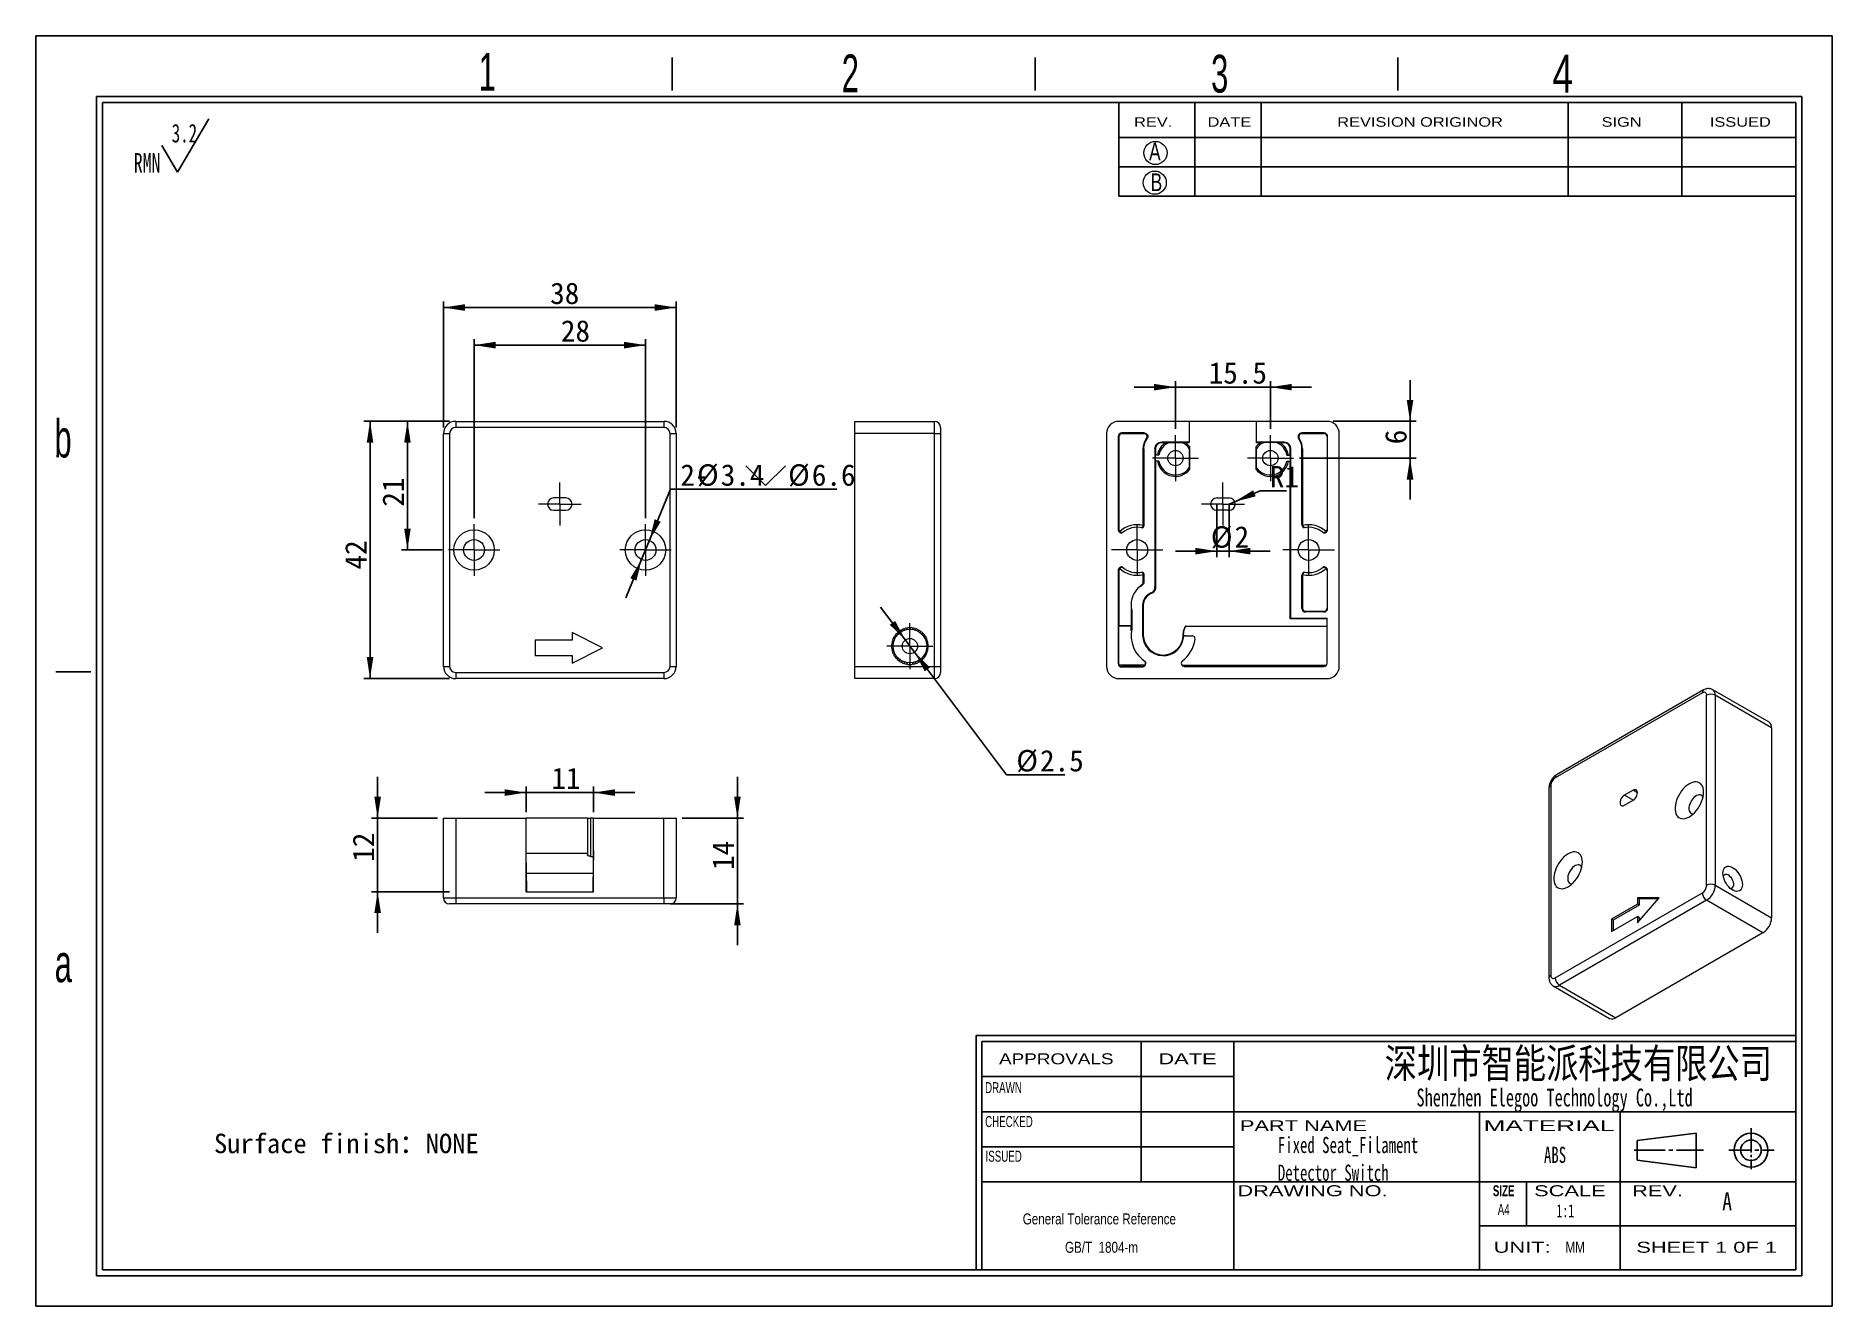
# Model space of a CAD drawing. Header units: millimetres. Extents: x 2 to 295, y 1 to 209.
import ezdxf

# ---------------------------------------------------------------- set-up
doc = ezdxf.new("R2010")
doc.units = ezdxf.units.MM
doc.linetypes.add('CENTER', pattern=[10.16, 6.35, -1.27, 1.27, -1.27])
doc.layers.add('DIM', color=5, linetype='Continuous')
doc.layers.add('SLD-0', color=179, linetype='Continuous')
doc.layers.add('中心线', color=1, linetype='CENTER', lineweight=15)
doc.styles.add('SLDTEXTSTYLE0', font='SIMSUN.TTC', dxfattribs={"width": 0.67})
doc.styles.add('SLDTEXTSTYLE1', font='SIMSUN.TTC', dxfattribs={"width": 0.67})
doc.styles.add('SLDTEXTSTYLE10', font='ARIAL.TTF', dxfattribs={"width": 1.2324})
doc.styles.add('SLDTEXTSTYLE11', font='ARIAL.TTF', dxfattribs={"width": 1.7064})
doc.styles.add('SLDTEXTSTYLE12', font='SIMSUN.TTC', dxfattribs={"width": 0.8, "bigfont": 'bigfont'})
doc.styles.add('SLDTEXTSTYLE13', font='SIMSUN.TTC', dxfattribs={"width": 0.8})
doc.styles.add('SLDTEXTSTYLE14', font='SIMSUN.TTC')
doc.styles.add('SLDTEXTSTYLE2', font='SIMKAI.TTF', dxfattribs={"width": 0.67})
doc.styles.add('SLDTEXTSTYLE3', font='SIMSUN.TTC', dxfattribs={"bigfont": 'bigfont'})
doc.styles.add('SLDTEXTSTYLE4', font='ARIAL.TTF', dxfattribs={"width": 0.63516})
doc.styles.add('SLDTEXTSTYLE5', font='GOTHIC.TTF', dxfattribs={"width": 0.7304})
doc.styles.add('SLDTEXTSTYLE6', font='GOTHIC.TTF', dxfattribs={"width": 0.61171})
doc.styles.add('SLDTEXTSTYLE7', font='ARIALBD.TTF', dxfattribs={"width": 0.63516})
doc.styles.add('SLDTEXTSTYLE8', font='ARIAL.TTF', dxfattribs={"width": 1.422})
doc.styles.add('SLDTEXTSTYLE9', font='ARIAL.TTF', dxfattribs={"width": 0.7584})
doc.dimstyles.new('SLDDIMSTYLE0', dxfattribs={"dimtxt": 3.5, "dimasz": 3.5, "dimexe": 0, "dimexo": 0.0625, "dimgap": 0.875, "dimtad": 2, "dimrnd": 1e-09, "dimzin": 12, "dimdsep": 46, "dimtxsty": 'SLDTEXTSTYLE0', "dimsah": 1, "dimcen": 0.09, "dimadec": 0, "dimazin": 3, "dimtfac": 1, "dimtofl": 0, "dimtmove": 0, "dimatfit": 3, "dimfxl": 0, "dimfrac": 2, "dimtolj": 1, "dimtzin": 12, "dimarcsym": 0})
doc.dimstyles.new('SLDDIMSTYLE1', dxfattribs={"dimtxt": 3.5, "dimasz": 3.5, "dimexe": 0, "dimexo": 0.0625, "dimgap": 0.875, "dimtad": 0, "dimtih": 1, "dimtoh": 1, "dimrnd": 1e-09, "dimzin": 12, "dimdsep": 46, "dimtxsty": 'SLDTEXTSTYLE0', "dimsah": 1, "dimcen": 0, "dimadec": 0, "dimazin": 3, "dimtfac": 1, "dimtmove": 0, "dimatfit": 3, "dimfxl": 0, "dimfrac": 2, "dimtolj": 1, "dimtzin": 12, "dimarcsym": 0})
doc.dimstyles.new('SLDDIMSTYLE2', dxfattribs={"dimtxt": 3.5, "dimasz": 3.5, "dimexe": 0, "dimexo": 0.0625, "dimgap": 0.875, "dimtad": 2, "dimrnd": 1e-09, "dimzin": 12, "dimdsep": 46, "dimtxsty": 'SLDTEXTSTYLE0', "dimsah": 1, "dimcen": 0.09, "dimadec": 0, "dimazin": 3, "dimtfac": 1, "dimtmove": 0, "dimatfit": 0, "dimfxl": 0, "dimfrac": 2, "dimtolj": 1, "dimtzin": 12, "dimarcsym": 0})
doc.dimstyles.new('SLDDIMSTYLE3', dxfattribs={"dimtxt": 3.5, "dimasz": 3.5, "dimexe": 0, "dimexo": 0.0625, "dimgap": 0.875, "dimtad": 0, "dimtih": 1, "dimtoh": 1, "dimrnd": 1e-09, "dimzin": 12, "dimdsep": 46, "dimtxsty": 'SLDTEXTSTYLE0', "dimsah": 1, "dimcen": 0, "dimadec": 0, "dimazin": 3, "dimtfac": 1, "dimtofl": 0, "dimtmove": 0, "dimatfit": 3, "dimfxl": 0, "dimfrac": 2, "dimtolj": 1, "dimtzin": 12, "dimarcsym": 0})

msp = doc.modelspace()

# ---------------------------------------------------------------- texts
at = {"color": 7, "linetype": 'Continuous', "lineweight": 0, "attachment_point": 1}
for s, insert, char_height, style in [('Surface finish\\M+18146NONE', (30.902, 29.434), 3.175, 'SLDTEXTSTYLE3'), ('ABS', (248.062, 27.308), 2.6458, 'SLDTEXTSTYLE1'), ('1:1', (250.104, 17.921), 2.1167, 'SLDTEXTSTYLE2')]:
    msp.add_mtext(s, dxfattribs=dict(at, insert=insert, char_height=char_height, style=style))
at = {"layer": 'SLD-0'}
for s, insert, char_height, attachment_point, style in [('1', (74.111, 205.899), 6.172, 1, 'SLDTEXTSTYLE6'), ('2', (133.388, 205.655), 6.172, 1, 'SLDTEXTSTYLE6'), ('3', (193.707, 205.593), 6.172, 1, 'SLDTEXTSTYLE6'), ('4', (249.441, 205.587), 6.172, 1, 'SLDTEXTSTYLE5'), ('A', (183.578, 191.252), 2.903, 1, 'SLDTEXTSTYLE5'), ('B', (183.832, 186.237), 2.903, 1, 'SLDTEXTSTYLE5'), ('b', (4.835, 146.019), 6.172, 1, 'SLDTEXTSTYLE6'), ('a', (4.88, 60.351), 6.172, 1, 'SLDTEXTSTYLE6'), ('\\M+1905B圳\\M+18E73\\M+19271\\M+1945C\\M+19468\\M+189C8\\M+18B5A\\M+1974C\\M+18CC0\\M+18CF6\\M+18E69', (253.676, 43.337), 4.82808, 2, 'SLDTEXTSTYLE12'), ('A', (277.178, 19.854), 2.91, 1, 'SLDTEXTSTYLE13')]:
    msp.add_mtext(s, dxfattribs=dict(at, insert=insert, char_height=char_height, attachment_point=attachment_point, style=style))
at = {"layer": 'SLD-0', "color": 179}
for s, insert, char_height, attachment_point, style in [('REV.', (181.129, 195.4), 1.5536, 1, 'SLDTEXTSTYLE10'), ('DATE', (193.126, 195.4), 1.5536, 1, 'SLDTEXTSTYLE10'), ('REVISION ORIGINOR', (214.308, 195.4), 1.55363, 1, 'SLDTEXTSTYLE10'), ('SIGN', (257.466, 195.4), 1.5536, 1, 'SLDTEXTSTYLE10'), ('ISSUED', (275.148, 195.4), 1.5536, 1, 'SLDTEXTSTYLE10'), ('APPROVALS', (168.427, 42.563), 1.7927, 2, 'SLDTEXTSTYLE10'), ('DATE', (189.85, 42.563), 1.7927, 2, 'SLDTEXTSTYLE8'), ('DRAWN', (159.804, 37.853), 1.7927, 2, 'SLDTEXTSTYLE4'), ('Shenzhen Elegoo Technology Co.,Ltd', (249.798, 36.8), 2.91042, 2, 'SLDTEXTSTYLE2'), ('CHECKED', (160.696, 32.315), 1.7927, 2, 'SLDTEXTSTYLE4'), ('PART NAME', (208.794, 31.645), 1.7927, 2, 'SLDTEXTSTYLE8'), ('MATERIAL', (248.88, 31.645), 1.7927, 2, 'SLDTEXTSTYLE11'), ('ISSUED', (159.837, 26.654), 1.7927, 2, 'SLDTEXTSTYLE4'), ('DRAWING NO.', (210.268, 21.022), 1.79265, 2, 'SLDTEXTSTYLE8'), ('SIZE', (241.479, 21.022), 1.7927, 2, 'SLDTEXTSTYLE7'), ('SCALE', (252.289, 21.022), 1.7927, 2, 'SLDTEXTSTYLE8'), ('REV.', (266.61, 21.022), 1.7927, 2, 'SLDTEXTSTYLE8'), ('A4', (241.49, 17.953), 1.7927, 2, 'SLDTEXTSTYLE4'), ('UNIT:', (244.499, 11.791), 1.7927, 2, 'SLDTEXTSTYLE8'), ('MM', (253.161, 11.791), 1.7927, 2, 'SLDTEXTSTYLE9'), ('SHEET 1 0F 1', (274.62, 11.791), 1.79265, 2, 'SLDTEXTSTYLE8')]:
    msp.add_mtext(s, dxfattribs=dict(at, insert=insert, char_height=char_height, attachment_point=attachment_point, style=style))

# ---------------------------------------------------------------- blocks, each defined once
blk = doc.blocks.new('SW_NOTE_0')
at = {"layer": 'SLD-0', "color": 0}
for q in [(12.27, 9.26), (4.6, 4.92)]:
    blk.add_line((7.16, 0.59), q, dxfattribs=at)
at = {"layer": 'SLD-0', "color": 0, "attachment_point": 1, "style": 'SLDTEXTSTYLE0'}
for s, insert, char_height in [('3.2', (6.19, 8.45), 3.032), ('RMN', (0, 3.69), 3.175)]:
    blk.add_mtext(s, dxfattribs=dict(at, insert=insert, char_height=char_height))
blk = doc.blocks.new('SW_NOTE_1')
at = {"color": 0, "linetype": 'Continuous', "lineweight": 0, "char_height": 2.6458, "attachment_point": 1, "style": 'SLDTEXTSTYLE1'}
for s, insert in [('Fixed Seat_Filament ', (0, 3.08)), ('Detector Switch', (0, -1.45))]:
    blk.add_mtext(s, dxfattribs=dict(at, insert=insert))
blk = doc.blocks.new('SW_NOTE_2')
at = {"layer": 'SLD-0', "color": 0, "char_height": 1.7927, "attachment_point": 2, "style": 'SLDTEXTSTYLE9'}
for s, insert in [('General Tolerance Reference ', (13.02, 2.31)), (' GB/T  1804-m', (13.11, -2.32))]:
    blk.add_mtext(s, dxfattribs=dict(at, insert=insert))
blk = doc.blocks.new('_D')
at = {"layer": 'DIM'}
for p, q in [((73.36, 129.95), (73.36, 159.19)), ((101.36, 129.95), (101.36, 159.19)), ((73.36, 158.19), (101.36, 158.19))]:
    blk.add_line(p, q, dxfattribs=at)
for points in [[(73.36, 158.19), (76.86, 157.65), (76.86, 158.73)], [(101.36, 158.19), (97.86, 158.73), (97.86, 157.65)]]:
    blk.add_solid(points, dxfattribs=at)
at = {"layer": 'DIM', "insert": (87.53, 162.26), "char_height": 3.5, "attachment_point": 1, "style": 'SLDTEXTSTYLE14'}
blk.add_mtext('28', dxfattribs=at)
blk = doc.blocks.new('_D_1')
at = {"layer": 'DIM'}
for p, q in [((68.36, 144.75), (68.36, 165.33)), ((68.36, 164.33), (106.36, 164.33)), ((106.36, 144.75), (106.36, 165.33))]:
    blk.add_line(p, q, dxfattribs=at)
for points in [[(68.36, 164.33), (71.86, 163.79), (71.86, 164.87)], [(106.36, 164.33), (102.86, 164.87), (102.86, 163.79)]]:
    blk.add_solid(points, dxfattribs=at)
at = {"layer": 'DIM', "insert": (85.78, 168.4), "char_height": 3.5, "attachment_point": 1, "style": 'SLDTEXTSTYLE14'}
blk.add_mtext('38', dxfattribs=at)
blk = doc.blocks.new('_D_2')
at = {"layer": 'DIM'}
for p, q in [((69.36, 145.75), (55.37, 145.75)), ((56.37, 103.75), (56.37, 145.75)), ((69.36, 103.75), (55.37, 103.75))]:
    blk.add_line(p, q, dxfattribs=at)
for points in [[(56.37, 145.75), (55.83, 142.25), (56.91, 142.25)], [(56.37, 103.75), (56.91, 107.25), (55.83, 107.25)]]:
    blk.add_solid(points, dxfattribs=at)
at = {"layer": 'DIM', "insert": (52.3, 121.55), "char_height": 3.5, "attachment_point": 1, "rotation": 90, "style": 'SLDTEXTSTYLE14'}
blk.add_mtext('42', dxfattribs=at)
blk = doc.blocks.new('_D_3')
at = {"layer": 'DIM'}
for p, q in [((69.36, 145.75), (61.48, 145.75)), ((62.48, 145.75), (62.48, 124.75)), ((68.16, 124.75), (61.48, 124.75))]:
    blk.add_line(p, q, dxfattribs=at)
for points in [[(62.48, 145.75), (61.94, 142.25), (63.01, 142.25)], [(62.48, 124.75), (63.01, 128.25), (61.94, 128.25)]]:
    blk.add_solid(points, dxfattribs=at)
at = {"layer": 'DIM', "insert": (58.4, 131.81), "char_height": 3.5, "attachment_point": 1, "rotation": 90, "style": 'SLDTEXTSTYLE14'}
blk.add_mtext('21', dxfattribs=at)
blk = doc.blocks.new('SW_SYMBOL_HOLE_SINK')
at = {"layer": 'DIM', "color": 0}
for p, q in [((0, 875), (800, 75)), ((800, 75), (1600, 875))]:
    blk.add_line(p, q, dxfattribs=at)
blk = doc.blocks.new('_D_4')
at = {"layer": 'DIM'}
for p, q in [((102, 126.32), (105.45, 134.66)), ((105.45, 134.66), (132.59, 134.66)), ((100.71, 123.17), (102, 126.32)), ((100.71, 123.17), (98.14, 116.95))]:
    blk.add_line(p, q, dxfattribs=at)
for points in [[(102, 126.32), (103.84, 129.35), (102.84, 129.76)], [(100.71, 123.17), (98.87, 120.14), (99.87, 119.73)]]:
    blk.add_solid(points, dxfattribs=at)
at = {"layer": 'DIM', "xscale": 0.004072727272727273, "yscale": 0.004072727272727273, "zscale": 0.004072727272727273}
blk.add_blockref('SW_SYMBOL_HOLE_SINK', (117.71, 134.94), dxfattribs=at)
at = {"layer": 'DIM', "char_height": 3.5, "attachment_point": 1, "style": 'SLDTEXTSTYLE14'}
for s, insert in [('2-', (107.04, 138.73)), ('%%c', (109.76, 138.73)), ('3.4', (113.63, 138.73)), ('%%c', (124.64, 138.73)), ('6.6', (128.51, 138.73))]:
    blk.add_mtext(s, dxfattribs=dict(at, insert=insert))
blk = doc.blocks.new('SW_CENTERMARKSYMBOL_0')
at = {"layer": '中心线', "color": 0}
for p, q in [((0, 2.5), (0, 4.2)), ((-2.5, 0), (-4.2, 0)), ((0, 0), (-2.5, 0)), ((0, 0), (0, 2.5)), ((0, 0), (0, -2.5)), ((0, 0), (2.5, 0)), ((2.5, 0), (4.2, 0)), ((0, -2.5), (0, -4.2))]:
    blk.add_line(p, q, dxfattribs=at)
blk = doc.blocks.new('SW_CENTERMARKSYMBOL_1')
at = {"layer": '中心线', "color": 0}
for p, q in [((0, 2.5), (0, 4.2)), ((-2.5, 0), (-4.2, 0)), ((0, 0), (-2.5, 0)), ((0, 0), (0, 2.5)), ((0, 0), (0, -2.5)), ((0, 0), (2.5, 0)), ((2.5, 0), (4.2, 0)), ((0, -2.5), (0, -4.2))]:
    blk.add_line(p, q, dxfattribs=at)
blk = doc.blocks.new('SW_CENTERMARKSYMBOL_2')
at = {"layer": '中心线', "color": 0}
for p, q in [((0, 2.5), (0, 3.5)), ((-2.5, 0), (-3.5, 0)), ((0, 0), (-2.5, 0)), ((0, 0), (0, 2.5)), ((0, 0), (0, -2.5)), ((0, 0), (2.5, 0)), ((2.5, 0), (3.5, 0)), ((0, -2.5), (0, -3.5))]:
    blk.add_line(p, q, dxfattribs=at)
blk = doc.blocks.new('_D_5')
at = {"layer": 'DIM'}
for p, q in [((143.78, 110.04), (139.74, 115.43)), ((143.78, 110.04), (145.28, 108.05)), ((145.28, 108.05), (160.31, 88.02)), ((160.31, 88.02), (169.85, 88.02))]:
    blk.add_line(p, q, dxfattribs=at)
for points in [[(143.78, 110.04), (142.11, 113.17), (141.24, 112.52)], [(145.28, 108.05), (146.95, 104.92), (147.81, 105.57)]]:
    blk.add_solid(points, dxfattribs=at)
at = {"layer": 'DIM', "char_height": 3.5, "attachment_point": 1, "style": 'SLDTEXTSTYLE14'}
for s, insert in [('%%c', (161.9, 92.09)), ('2.5', (165.77, 92.09))]:
    blk.add_mtext(s, dxfattribs=dict(at, insert=insert))
blk = doc.blocks.new('SW_CENTERMARKSYMBOL_3')
at = {"layer": '中心线', "color": 0}
for p, q in [((0, 2.5), (0, 3.75)), ((-2.5, 0), (-3.75, 0)), ((0, 0), (-2.5, 0)), ((0, 0), (0, 2.5)), ((0, 0), (0, -2.5)), ((0, 0), (2.5, 0)), ((2.5, 0), (3.75, 0)), ((0, -2.5), (0, -3.75))]:
    blk.add_line(p, q, dxfattribs=at)
blk = doc.blocks.new('_D_6')
at = {"layer": 'DIM'}
for p, q in [((187.89, 151.33), (181.16, 151.33)), ((187.89, 144.5), (187.89, 152.33)), ((187.89, 151.33), (203.39, 151.33)), ((203.39, 144.5), (203.39, 152.33)), ((203.39, 151.33), (210.12, 151.33))]:
    blk.add_line(p, q, dxfattribs=at)
for points in [[(187.89, 151.33), (184.39, 151.86), (184.39, 150.79)], [(203.39, 151.33), (206.89, 150.79), (206.89, 151.86)]]:
    blk.add_solid(points, dxfattribs=at)
at = {"layer": 'DIM', "insert": (193.31, 155.4), "char_height": 3.5, "attachment_point": 1, "style": 'SLDTEXTSTYLE14'}
blk.add_mtext('15.5', dxfattribs=at)
blk = doc.blocks.new('_D_7')
at = {"layer": 'DIM'}
for p, q in [((194.64, 132.25), (194.64, 123.55)), ((196.64, 132.25), (196.64, 123.55)), ((194.64, 124.55), (187.91, 124.55)), ((194.64, 124.55), (196.64, 124.55)), ((196.64, 124.55), (203.37, 124.55))]:
    blk.add_line(p, q, dxfattribs=at)
for points in [[(194.64, 124.55), (191.14, 125.09), (191.14, 124.01)], [(196.64, 124.55), (200.14, 124.01), (200.14, 125.09)]]:
    blk.add_solid(points, dxfattribs=at)
at = {"layer": 'DIM', "char_height": 3.5, "attachment_point": 1, "style": 'SLDTEXTSTYLE14'}
for s, insert in [('%%c', (193.67, 128.62)), ('2', (197.54, 128.62))]:
    blk.add_mtext(s, dxfattribs=dict(at, insert=insert))
blk = doc.blocks.new('_D_8')
at = {"layer": 'DIM'}
for p, q in [((196.64, 132.25), (197.56, 132.63)), ((197.56, 132.63), (201.71, 134.39)), ((201.71, 134.39), (206.02, 134.39))]:
    blk.add_line(p, q, dxfattribs=at)
blk.add_solid([(197.56, 132.63), (200.99, 133.5), (200.57, 134.49)], dxfattribs=at)
at = {"layer": 'DIM', "insert": (203.3, 138.46), "char_height": 3.5, "attachment_point": 1, "style": 'SLDTEXTSTYLE14'}
blk.add_mtext('R1', dxfattribs=at)
blk = doc.blocks.new('_D_9')
at = {"layer": 'DIM'}
for p, q in [((226.19, 145.75), (226.19, 152.48)), ((213.64, 145.75), (227.19, 145.75)), ((226.19, 145.75), (226.19, 139.75)), ((208.14, 139.75), (227.19, 139.75)), ((226.19, 139.75), (226.19, 133.01))]:
    blk.add_line(p, q, dxfattribs=at)
for points in [[(226.19, 145.75), (226.73, 149.25), (225.65, 149.25)], [(226.19, 139.75), (225.65, 136.25), (226.73, 136.25)]]:
    blk.add_solid(points, dxfattribs=at)
at = {"layer": 'DIM', "insert": (222.12, 142), "char_height": 3.5, "attachment_point": 1, "rotation": 90, "style": 'SLDTEXTSTYLE14'}
blk.add_mtext('6', dxfattribs=at)
blk = doc.blocks.new('SW_CENTERMARKSYMBOL_4')
at = {"layer": '中心线', "color": 0}
for p, q in [((0, 2.5), (0, 3.75)), ((-2.5, 0), (-3.75, 0)), ((0, 0), (-2.5, 0)), ((0, 0), (0, 2.5)), ((0, 0), (0, -2.5)), ((0, 0), (2.5, 0)), ((2.5, 0), (3.75, 0)), ((0, -2.5), (0, -3.75))]:
    blk.add_line(p, q, dxfattribs=at)
blk = doc.blocks.new('SW_CENTERMARKSYMBOL_5')
at = {"layer": '中心线', "color": 0}
for p, q in [((0, 2.5), (0, 3.75)), ((-2.5, 0), (-3.75, 0)), ((0, 0), (-2.5, 0)), ((0, 0), (0, 2.5)), ((0, 0), (0, -2.5)), ((0, 0), (2.5, 0)), ((2.5, 0), (3.75, 0)), ((0, -2.5), (0, -3.75))]:
    blk.add_line(p, q, dxfattribs=at)
blk = doc.blocks.new('SW_CENTERMARKSYMBOL_6')
at = {"layer": '中心线', "color": 0}
for p, q in [((0, 2.5), (0, 4.2)), ((-2.5, 0), (-4.2, 0)), ((0, 0), (-2.5, 0)), ((0, 0), (0, 2.5)), ((0, 0), (0, -2.5)), ((0, 0), (2.5, 0)), ((2.5, 0), (4.2, 0)), ((0, -2.5), (0, -4.2))]:
    blk.add_line(p, q, dxfattribs=at)
blk = doc.blocks.new('SW_CENTERMARKSYMBOL_7')
at = {"layer": '中心线', "color": 0}
for p, q in [((0, 2.5), (0, 4.2)), ((-2.5, 0), (-4.2, 0)), ((0, 0), (-2.5, 0)), ((0, 0), (0, 2.5)), ((0, 0), (0, -2.5)), ((0, 0), (2.5, 0)), ((2.5, 0), (4.2, 0)), ((0, -2.5), (0, -4.2))]:
    blk.add_line(p, q, dxfattribs=at)
blk = doc.blocks.new('SW_CENTERMARKSYMBOL_8')
at = {"layer": '中心线', "color": 0}
for p, q in [((0, 2.5), (0, 3.5)), ((-2.5, 0), (-3.5, 0)), ((0, 0), (-2.5, 0)), ((0, 0), (0, 2.5)), ((0, 0), (0, -2.5)), ((0, 0), (2.5, 0)), ((2.5, 0), (3.5, 0)), ((0, -2.5), (0, -3.5))]:
    blk.add_line(p, q, dxfattribs=at)
blk = doc.blocks.new('_D_10')
at = {"layer": 'DIM'}
for p, q in [((116.36, 80.95), (116.36, 87.68)), ((107.36, 80.95), (117.36, 80.95)), ((116.36, 80.95), (116.36, 66.95)), ((105.36, 66.95), (117.36, 66.95)), ((116.36, 66.95), (116.36, 60.22))]:
    blk.add_line(p, q, dxfattribs=at)
for points in [[(116.36, 80.95), (116.89, 84.45), (115.82, 84.45)], [(116.36, 66.95), (115.82, 63.45), (116.89, 63.45)]]:
    blk.add_solid(points, dxfattribs=at)
at = {"layer": 'DIM', "insert": (112.28, 72.49), "char_height": 3.5, "attachment_point": 1, "rotation": 90, "style": 'SLDTEXTSTYLE14'}
blk.add_mtext('14', dxfattribs=at)
blk = doc.blocks.new('_D_11')
at = {"layer": 'DIM'}
for p, q in [((81.86, 85.13), (75.12, 85.13)), ((81.86, 81.95), (81.86, 86.13)), ((81.86, 85.13), (92.86, 85.13)), ((92.86, 81.95), (92.86, 86.13)), ((92.86, 85.13), (99.59, 85.13))]:
    blk.add_line(p, q, dxfattribs=at)
for points in [[(81.86, 85.13), (78.36, 85.67), (78.36, 84.59)], [(92.86, 85.13), (96.36, 84.59), (96.36, 85.67)]]:
    blk.add_solid(points, dxfattribs=at)
at = {"layer": 'DIM', "insert": (85.98, 89.21), "char_height": 3.5, "attachment_point": 1, "style": 'SLDTEXTSTYLE14'}
blk.add_mtext('11', dxfattribs=at)
blk = doc.blocks.new('_D_12')
at = {"layer": 'DIM'}
for p, q in [((57.61, 80.95), (57.61, 87.68)), ((67.36, 80.95), (56.61, 80.95)), ((57.61, 80.95), (57.61, 68.95)), ((69.36, 68.95), (56.61, 68.95)), ((57.61, 68.95), (57.61, 62.22))]:
    blk.add_line(p, q, dxfattribs=at)
for points in [[(57.61, 80.95), (58.15, 84.45), (57.07, 84.45)], [(57.61, 68.95), (57.07, 65.45), (58.15, 65.45)]]:
    blk.add_solid(points, dxfattribs=at)
at = {"layer": 'DIM', "insert": (53.54, 73.83), "char_height": 3.5, "attachment_point": 1, "rotation": 90, "style": 'SLDTEXTSTYLE14'}
blk.add_mtext('12', dxfattribs=at)

# ---------------------------------------------------------------- dimensions: what is measured, and where the dimension line sits
at = {"layer": 'DIM'}
for base, p1, p2, dimstyle, picture, middle in [((106.355, 164.328), (68.355, 143.745), (106.355, 143.745), 'SLDDIMSTYLE0', '_D_1', (87.141, 164.328)), ((101.355, 158.189), (73.355, 128.945), (101.355, 128.945), 'SLDDIMSTYLE0', '_D', (88.889, 158.189)), ((203.386, 151.326), (187.886, 143.495), (203.386, 143.495), 'SLDDIMSTYLE2', '_D_6', (196.031, 151.326))]:
    dim = msp.add_linear_dim(base=base, p1=p1, p2=p2, dimstyle=dimstyle, dxfattribs=at)
    dim.commit()
    dim.dimension.update_dxf_attribs({"geometry": picture, "text_midpoint": middle, "dimtype": 160})
for base, p1, p2, angle, dimstyle, picture, middle in [((226.193, 139.745), (212.636, 145.745), (207.136, 139.745), 90, 'SLDDIMSTYLE2', '_D_9', (226.193, 142.685)), ((56.368, 145.745), (70.355, 103.745), (70.355, 145.745), 90, 'SLDDIMSTYLE0', '_D_2', (56.368, 122.911)), ((62.475, 124.745), (70.355, 145.745), (69.155, 124.745), 90, 'SLDDIMSTYLE0', '_D_3', (62.475, 133.168)), ((92.855, 85.133), (81.855, 80.947), (92.855, 80.947), 0, 'SLDDIMSTYLE2', '_D_11', (87.341, 85.133)), ((57.612, 68.947), (68.355, 80.947), (70.355, 68.947), 90, 'SLDDIMSTYLE2', '_D_12', (57.612, 75.196)), ((116.355, 66.947), (106.355, 80.947), (104.355, 66.947), 90, 'SLDDIMSTYLE2', '_D_10', (116.355, 73.855))]:
    dim = msp.add_linear_dim(base=base, p1=p1, p2=p2, angle=angle, dimstyle=dimstyle, dxfattribs=at)
    dim.commit()
    dim.dimension.update_dxf_attribs({"geometry": picture, "text_midpoint": middle, "dimtype": 160})
dim = msp.add_diameter_dim_2p(p1=(102.004, 126.316), p2=(100.706, 123.174), text='2-<>{\\fGDT;w}%%c6.6', dimstyle='SLDDIMSTYLE1', dxfattribs=at)
dim.commit()
dim.dimension.update_dxf_attribs({"geometry": '_D_4', "text_midpoint": (119.813, 137.193), "dimtype": 163})
dim = msp.add_radius_dim(center=(196.636, 132.245), mpoint=(197.557, 132.634), dimstyle='SLDDIMSTYLE3', dxfattribs=at)
dim.commit()
dim.dimension.update_dxf_attribs({"geometry": '_D_8', "text_midpoint": (204.661, 136.427), "dimtype": 164})
dim = msp.add_linear_dim(base=(196.636, 124.552), p1=(194.636, 133.245), p2=(196.636, 133.245), text='%%c<>', dimstyle='SLDDIMSTYLE2', dxfattribs=at)
dim.commit()
dim.dimension.update_dxf_attribs({"geometry": '_D_7', "text_midpoint": (196.285, 124.552), "dimtype": 160})
dim = msp.add_diameter_dim_2p(p1=(145.278, 108.046), p2=(143.777, 110.045), dimstyle='SLDDIMSTYLE1', dxfattribs=at)
dim.commit()
dim.dimension.update_dxf_attribs({"geometry": '_D_5', "text_midpoint": (165.875, 90.558), "dimtype": 163})

# ---------------------------------------------------------------- linework, layer by layer
at = {"color": 7, "linetype": 'Continuous', "lineweight": 15}
for p, q in [((68.355, 105.745), (68.355, 143.745)), ((68.355, 143.745), (69.355, 143.745)), ((69.355, 143.745), (69.355, 105.745)), ((70.355, 145.745), (70.355, 144.745)), ((70.355, 145.745), (104.355, 145.745)), ((104.355, 144.745), (70.355, 144.745)), ((104.355, 145.745), (104.355, 144.745)), ((105.355, 105.745), (105.355, 143.745)), ((105.355, 143.745), (106.355, 143.745)), ((106.355, 143.745), (106.355, 105.745)), ((135.527, 145.745), (148.527, 145.745)), ((135.527, 143.745), (135.527, 145.745)), ((148.527, 143.745), (135.527, 143.745)), ((135.527, 105.745), (135.527, 143.745)), ((148.527, 143.745), (148.527, 145.745)), ((148.527, 105.745), (148.527, 143.745)), ((148.527, 143.745), (149.527, 143.745)), ((149.527, 144.745), (149.527, 143.745)), ((149.527, 143.745), (149.527, 105.745)), ((176.636, 143.745), (176.636, 105.745)), ((190.136, 145.745), (178.636, 145.745)), ((182.764, 143.85), (179.136, 143.85)), ((179.136, 143.85), (179.136, 143.745)), ((179.136, 143.745), (182.764, 143.745)), ((182.764, 143.745), (182.764, 143.85)), ((190.136, 145.745), (190.136, 142.35)), ((201.136, 145.745), (190.136, 145.745)), ((201.136, 142.35), (201.136, 145.745)), ((212.636, 145.745), (201.136, 145.745)), ((212.136, 143.85), (208.508, 143.85)), ((208.508, 143.85), (208.508, 143.745)), ((208.508, 143.745), (212.136, 143.745)), ((212.136, 143.745), (212.136, 143.85)), ((214.636, 105.745), (214.636, 143.745)), ((178.531, 143.245), (178.531, 128.12)), ((178.636, 143.245), (178.531, 143.245)), ((178.636, 143.245), (178.636, 128.12)), ((182.636, 141.245), (182.741, 141.245)), ((182.636, 128.915), (182.636, 141.245)), ((182.741, 141.245), (182.741, 128.915)), ((183.26, 142.9), (183.174, 142.96)), ((184.531, 141.245), (184.531, 118.763)), ((184.636, 141.245), (184.531, 141.245)), ((184.636, 141.245), (184.636, 140.245)), ((190.136, 142.35), (185.636, 142.35)), ((185.636, 142.35), (185.636, 142.245)), ((186.251, 142.245), (185.636, 142.245)), ((186.88, 142.305), (188.892, 142.305)), ((190.136, 142.245), (189.522, 142.245)), ((190.136, 142.305), (190.136, 142.35)), ((190.136, 142.245), (190.136, 142.305)), ((190.136, 141.326), (190.136, 138.164)), ((190.255, 137.925), (190.255, 141.566)), ((201.017, 141.566), (201.017, 137.925)), ((205.636, 142.35), (201.136, 142.35)), ((201.136, 142.305), (201.136, 142.35)), ((201.136, 142.245), (201.136, 142.305)), ((201.751, 142.245), (201.136, 142.245)), ((201.136, 138.164), (201.136, 141.326)), ((204.392, 142.305), (202.38, 142.305)), ((205.636, 142.245), (205.022, 142.245)), ((205.636, 142.245), (205.636, 142.35)), ((206.636, 140.245), (206.636, 141.245)), ((206.741, 141.245), (206.636, 141.245)), ((206.741, 113.63), (206.741, 141.245)), ((208.098, 142.96), (208.012, 142.9)), ((208.531, 128.915), (208.531, 141.245)), ((208.531, 141.245), (208.636, 141.245)), ((208.636, 141.245), (208.636, 128.915)), ((212.636, 143.245), (212.636, 128.12)), ((212.741, 143.245), (212.636, 143.245)), ((212.741, 128.12), (212.741, 143.245)), ((184.577, 140.245), (184.577, 139.245)), ((185.182, 140.245), (184.577, 140.245)), ((185.182, 139.245), (184.577, 139.245)), ((184.636, 139.245), (184.636, 118.574)), ((206.09, 140.245), (206.695, 140.245)), ((206.09, 139.245), (206.695, 139.245)), ((206.636, 113.526), (206.636, 139.245)), ((206.695, 139.245), (206.695, 140.245)), ((88.355, 133.245), (86.355, 133.245)), ((194.636, 133.245), (196.636, 133.245)), ((86.355, 131.245), (88.355, 131.245)), ((196.636, 131.245), (194.636, 131.245)), ((178.531, 128.12), (178.636, 128.12)), ((182.636, 128.915), (182.741, 128.915)), ((208.531, 128.915), (208.636, 128.915)), ((212.636, 128.12), (212.741, 128.12)), ((178.531, 121.37), (178.531, 106.245)), ((178.636, 121.37), (178.531, 121.37)), ((178.636, 121.37), (178.636, 112.348)), ((182.741, 120.575), (182.636, 120.575)), ((182.636, 119.487), (182.636, 120.575)), ((182.741, 120.575), (182.741, 119.487)), ((208.531, 115.226), (208.531, 120.575)), ((208.636, 120.575), (208.531, 120.575)), ((208.636, 120.575), (208.636, 115.226)), ((212.741, 121.37), (212.636, 121.37)), ((212.636, 121.37), (212.636, 115.226)), ((212.741, 115.226), (212.741, 121.37)), ((182.636, 119.487), (182.741, 119.487)), ((183.934, 117.73), (183.969, 117.631)), ((184.531, 118.763), (184.508, 118.778)), ((184.636, 118.574), (184.531, 118.763)), ((184.636, 118.574), (184.636, 118.574)), ((180.636, 115.745), (180.636, 112.348)), ((180.741, 114.836), (180.741, 111.889)), ((182.531, 115.745), (182.636, 115.745)), ((182.531, 115.745), (182.531, 110.845)), ((182.636, 115.745), (182.636, 110.845)), ((208.531, 115.226), (208.636, 115.226)), ((209.136, 114.726), (209.136, 114.621)), ((209.136, 114.726), (212.136, 114.726)), ((212.136, 114.621), (209.136, 114.621)), ((212.136, 114.621), (212.136, 114.726)), ((212.636, 115.226), (212.741, 115.226)), ((142.881, 111.31), (142.845, 111.529)), ((143.077, 111.672), (143.256, 111.54)), ((143.256, 111.54), (143.254, 111.762)), ((143.506, 111.866), (143.662, 111.708)), ((143.662, 111.708), (143.695, 111.928)), ((143.96, 111.991), (144.089, 111.811)), ((144.089, 111.811), (144.156, 112.022)), ((144.428, 112.044), (144.527, 111.845)), ((144.527, 111.845), (144.626, 112.044)), ((144.898, 112.022), (144.965, 111.811)), ((144.965, 111.811), (145.094, 111.991)), ((145.359, 111.928), (145.392, 111.708)), ((145.392, 111.708), (145.548, 111.866)), ((145.8, 111.762), (145.798, 111.54)), ((145.798, 111.54), (145.977, 111.672)), ((146.209, 111.529), (146.173, 111.31)), ((178.636, 112.348), (178.609, 112.295)), ((180.663, 112.295), (178.609, 112.295)), ((180.636, 112.348), (178.636, 112.348)), ((180.663, 112.295), (180.636, 112.348)), ((189.565, 112.295), (189.532, 112.295)), ((189.565, 112.295), (212.636, 112.295)), ((206.636, 113.526), (206.741, 113.63)), ((212.636, 113.526), (206.636, 113.526)), ((206.741, 113.63), (212.636, 113.63)), ((212.636, 106.245), (212.636, 113.63)), ((89.355, 109.995), (83.355, 109.995)), ((83.355, 109.995), (83.355, 107.495)), ((94.355, 108.745), (89.355, 111.245)), ((89.355, 111.245), (89.355, 109.995)), ((89.355, 106.245), (94.355, 108.745)), ((141.727, 109.045), (141.529, 109.144)), ((141.529, 108.946), (141.727, 109.045)), ((141.55, 109.416), (141.762, 109.483)), ((141.762, 108.607), (141.55, 108.674)), ((141.762, 109.483), (141.581, 109.612)), ((141.581, 108.478), (141.762, 108.607)), ((141.645, 109.877), (141.864, 109.91)), ((141.864, 109.91), (141.706, 110.066)), ((141.81, 110.318), (142.032, 110.316)), ((142.032, 110.316), (141.901, 110.495)), ((142.043, 110.727), (142.262, 110.691)), ((142.262, 110.691), (142.16, 110.888)), ((142.337, 111.095), (142.547, 111.025)), ((142.547, 111.025), (142.477, 111.236)), ((142.684, 111.413), (142.881, 111.31)), ((143.3, 108.89), (143.294, 109.07)), ((145.661, 108.573), (145.576, 108.365)), ((145.767, 109.093), (145.756, 108.895)), ((146.173, 111.31), (146.37, 111.413)), ((146.577, 111.236), (146.507, 111.025)), ((146.507, 111.025), (146.717, 111.095)), ((146.894, 110.888), (146.792, 110.691)), ((146.792, 110.691), (147.011, 110.727)), ((147.154, 110.495), (147.022, 110.316)), ((147.022, 110.316), (147.244, 110.318)), ((147.348, 110.066), (147.19, 109.91)), ((147.19, 109.91), (147.409, 109.877)), ((147.473, 109.612), (147.293, 109.483)), ((147.293, 109.483), (147.504, 109.416)), ((147.504, 108.674), (147.293, 108.607)), ((147.293, 108.607), (147.473, 108.478)), ((147.525, 109.144), (147.327, 109.045)), ((147.327, 109.045), (147.525, 108.946)), ((182.531, 110.845), (182.636, 110.845)), ((189.136, 110.845), (189.136, 111.101)), ((189.184, 111.101), (189.136, 111.101)), ((189.186, 110.845), (189.136, 110.845)), ((189.587, 110.741), (190.598, 110.741)), ((68.355, 105.745), (69.355, 105.745)), ((83.355, 107.495), (89.355, 107.495)), ((89.355, 107.495), (89.355, 106.245)), ((105.355, 105.745), (106.355, 105.745)), ((135.527, 103.745), (135.527, 105.745)), ((135.527, 105.745), (148.527, 105.745)), ((141.864, 108.18), (141.645, 108.213)), ((141.706, 108.024), (141.864, 108.18)), ((142.032, 107.774), (141.81, 107.772)), ((141.901, 107.596), (142.032, 107.774)), ((142.262, 107.399), (142.043, 107.363)), ((142.16, 107.203), (142.262, 107.399)), ((142.547, 107.065), (142.337, 106.995)), ((142.477, 106.855), (142.547, 107.065)), ((142.881, 106.78), (142.684, 106.678)), ((142.845, 106.561), (142.881, 106.78)), ((143.256, 106.55), (143.077, 106.419)), ((143.254, 106.329), (143.256, 106.55)), ((143.662, 106.382), (143.506, 106.224)), ((143.695, 106.163), (143.662, 106.382)), ((144.089, 106.28), (143.96, 106.099)), ((144.156, 106.068), (144.089, 106.28)), ((144.527, 106.245), (144.428, 106.047)), ((144.626, 106.047), (144.527, 106.245)), ((144.965, 106.28), (144.898, 106.068)), ((145.094, 106.099), (144.965, 106.28)), ((145.392, 106.382), (145.359, 106.163)), ((145.548, 106.224), (145.392, 106.382)), ((145.576, 108.365), (145.521, 108.299)), ((145.977, 106.419), (145.798, 106.55)), ((145.798, 106.55), (145.8, 106.329)), ((146.37, 106.678), (146.173, 106.78)), ((146.173, 106.78), (146.209, 106.561)), ((146.717, 106.995), (146.507, 107.065)), ((146.507, 107.065), (146.577, 106.855)), ((147.011, 107.363), (146.792, 107.399)), ((146.792, 107.399), (146.894, 107.203)), ((147.244, 107.772), (147.022, 107.774)), ((147.022, 107.774), (147.154, 107.596)), ((147.409, 108.213), (147.19, 108.18)), ((147.19, 108.18), (147.348, 108.024)), ((148.527, 103.745), (148.527, 105.745)), ((148.527, 105.745), (149.527, 105.745)), ((149.527, 105.745), (149.527, 104.745)), ((178.531, 106.245), (178.595, 106.245)), ((182.884, 105.953), (178.688, 105.953)), ((179.136, 105.71), (179.136, 105.641)), ((182.436, 105.71), (179.136, 105.71)), ((179.136, 105.641), (182.436, 105.641)), ((182.436, 105.641), (182.436, 105.71)), ((188.93, 105.953), (212.542, 105.953)), ((189.336, 105.745), (212.136, 105.745)), ((70.355, 104.745), (104.355, 104.745)), ((70.355, 104.745), (70.355, 103.745)), ((104.355, 103.745), (70.355, 103.745)), ((104.355, 104.745), (104.355, 103.745)), ((148.527, 103.745), (135.527, 103.745)), ((178.636, 103.745), (212.636, 103.745)), ((273.921, 101.427), (249.879, 87.548)), ((274.128, 101.885), (250.086, 88.006)), ((274.628, 69.99), (274.628, 101.019)), ((284.82, 96.628), (275.628, 101.934)), ((276.042, 101.019), (276.042, 69.99)), ((285.234, 95.712), (276.042, 101.019)), ((285.234, 95.712), (285.234, 64.684)), ((248.879, 85.915), (248.879, 54.887)), ((249.172, 86.323), (249.172, 55.295)), ((262.607, 85.506), (261.193, 84.689)), ((262.607, 83.873), (261.193, 84.689)), ((261.193, 83.056), (262.607, 83.873)), ((262.607, 83.873), (262.589, 83.862)), ((262.625, 83.883), (262.607, 83.873)), ((68.355, 67.947), (68.355, 80.947)), ((68.355, 80.947), (70.355, 80.947)), ((70.355, 80.947), (81.855, 80.947)), ((70.355, 80.947), (70.355, 67.947)), ((81.855, 68.947), (81.855, 80.947)), ((91.894, 80.947), (81.855, 80.947)), ((91.894, 80.947), (91.894, 74.969)), ((91.894, 80.947), (92.394, 80.947)), ((92.394, 80.947), (92.394, 74.719)), ((92.855, 80.947), (92.394, 80.947)), ((92.855, 80.947), (104.355, 80.947)), ((92.855, 68.947), (92.855, 80.947)), ((104.355, 67.947), (104.355, 80.947)), ((104.355, 80.947), (106.355, 80.947)), ((106.355, 80.947), (106.355, 67.947)), ((91.894, 75.197), (81.865, 75.197)), ((92.394, 74.719), (92.837, 74.719)), ((68.355, 67.947), (70.355, 67.947)), ((70.355, 67.947), (104.355, 67.947)), ((70.355, 67.947), (70.355, 66.947)), ((81.855, 68.947), (92.855, 68.947)), ((104.355, 67.947), (106.355, 67.947)), ((104.355, 67.947), (104.355, 66.947)), ((249.879, 54.887), (273.921, 68.765)), ((274.628, 67.541), (250.586, 53.662)), ((263.314, 63.867), (266.85, 67.95)), ((266.85, 67.95), (263.314, 67.95)), ((263.314, 67.95), (263.314, 66.929)), ((263.597, 67.787), (263.314, 67.95)), ((263.597, 67.787), (263.597, 66.766)), ((266.708, 67.786), (263.597, 67.787)), ((283.82, 62.234), (274.628, 67.541)), ((276.042, 69.99), (285.234, 64.684)), ((70.355, 66.947), (69.355, 66.947)), ((104.355, 66.947), (70.355, 66.947)), ((105.355, 66.947), (104.355, 66.947)), ((263.314, 66.929), (259.072, 64.48)), ((259.072, 62.439), (263.314, 64.888)), ((263.597, 66.766), (259.354, 64.317)), ((263.597, 66.766), (263.314, 66.929)), ((263.314, 64.888), (263.314, 63.867)), ((263.597, 64.725), (263.314, 64.888)), ((263.597, 64.725), (263.597, 64.194)), ((259.072, 64.48), (259.072, 62.439)), ((259.354, 64.317), (259.072, 64.48)), ((259.354, 64.317), (259.354, 62.602)), ((283.82, 62.234), (259.779, 48.355)), ((249.586, 53.563), (258.779, 48.256)), ((250.586, 53.662), (259.779, 48.355))]:
    msp.add_line(p, q, dxfattribs=at)
at = {"color": 8, "linetype": 'Continuous', "lineweight": 15}
for p, q in [((263.314, 85.097), (262.607, 85.506)), ((92.789, 71.947), (81.922, 71.947))]:
    msp.add_line(p, q, dxfattribs=at)
at = {"color": 7, "linetype": 'Continuous', "lineweight": 15, "flags": 128}
for points in [[(262.607, 83.873), (262.79, 84.006), (262.961, 84.186), (263.107, 84.4), (263.219, 84.634), (263.29, 84.872), (263.314, 85.097), (263.29, 85.295), (263.219, 85.451), (263.107, 85.555), (262.961, 85.6), (262.79, 85.583), (262.607, 85.506)], [(274.133, 85.219), (274.112, 85.566), (274.05, 85.883), (273.948, 86.164), (273.807, 86.404), (273.631, 86.599), (273.422, 86.745), (273.184, 86.84), (272.921, 86.882), (272.638, 86.87), (272.34, 86.805), (272.033, 86.688), (271.721, 86.52), (271.411, 86.305), (271.108, 86.046), (270.817, 85.749), (270.544, 85.418), (270.293, 85.06), (270.069, 84.68), (269.876, 84.286), (269.717, 83.885), (269.595, 83.483), (269.513, 83.088), (269.471, 82.708), (269.471, 82.348), (269.513, 82.015), (269.595, 81.715), (269.717, 81.454), (269.876, 81.236), (270.069, 81.065), (270.293, 80.944), (270.544, 80.876), (270.817, 80.86), (271.108, 80.899), (271.411, 80.991), (271.721, 81.134), (272.033, 81.325), (272.34, 81.563), (272.638, 81.841), (272.921, 82.156), (273.184, 82.501), (273.422, 82.871), (273.631, 83.259), (273.807, 83.657), (273.948, 84.06), (274.05, 84.459), (274.112, 84.848), (274.133, 85.219)], [(261.193, 84.689), (261.01, 84.556), (260.839, 84.376), (260.693, 84.161), (260.58, 83.927), (260.51, 83.69), (260.486, 83.464), (260.51, 83.267), (260.58, 83.111), (260.693, 83.007), (260.839, 82.961), (261.01, 82.978), (261.193, 83.056)], [(274.037, 84.4), (273.942, 84.553), (273.801, 84.679), (273.628, 84.752), (273.43, 84.769), (273.214, 84.731), (272.988, 84.638), (272.76, 84.494), (272.538, 84.303), (272.33, 84.074), (272.144, 83.813), (271.986, 83.531), (271.862, 83.238), (271.777, 82.944), (271.734, 82.66), (271.734, 82.396), (271.777, 82.162), (271.862, 81.966), (271.986, 81.815), (272.144, 81.715), (272.33, 81.669), (272.461, 81.67)], [(254.334, 73.789), (254.313, 74.136), (254.251, 74.453), (254.149, 74.734), (254.008, 74.974), (253.832, 75.169), (253.623, 75.315), (253.385, 75.41), (253.122, 75.452), (252.839, 75.441), (252.541, 75.375), (252.234, 75.258), (251.922, 75.09), (251.612, 74.875), (251.309, 74.616), (251.018, 74.319), (250.745, 73.988), (250.494, 73.63), (250.27, 73.25), (250.077, 72.856), (249.918, 72.455), (249.796, 72.053), (249.714, 71.659), (249.672, 71.278), (249.672, 70.918), (249.714, 70.585), (249.796, 70.286), (249.918, 70.024), (250.077, 69.806), (250.27, 69.635), (250.494, 69.515), (250.745, 69.446), (251.018, 69.431), (251.309, 69.469), (251.612, 69.561), (251.922, 69.704), (252.234, 69.896), (252.541, 70.133), (252.839, 70.412), (253.122, 70.726), (253.385, 71.072), (253.623, 71.441), (253.832, 71.829), (254.008, 72.228), (254.149, 72.63), (254.251, 73.029), (254.313, 73.418), (254.334, 73.789)], [(254.238, 72.97), (254.143, 73.123), (254.002, 73.249), (253.829, 73.322), (253.631, 73.34), (253.415, 73.301), (253.189, 73.208), (252.961, 73.064), (252.739, 72.874), (252.531, 72.644), (252.345, 72.383), (252.187, 72.101), (252.063, 71.808), (251.978, 71.514), (251.935, 71.23), (251.935, 70.966), (251.978, 70.732), (252.063, 70.536), (252.187, 70.385), (252.345, 70.285), (252.531, 70.24), (252.662, 70.24)], [(277.28, 71.97), (277.301, 72.26), (277.366, 72.517), (277.471, 72.734), (277.615, 72.905), (277.793, 73.026), (278, 73.092), (278.231, 73.103), (278.48, 73.058), (278.739, 72.959), (279.002, 72.807), (279.261, 72.607), (279.51, 72.365), (279.741, 72.088), (279.948, 71.782), (280.126, 71.456), (280.27, 71.119), (280.375, 70.78), (280.44, 70.448), (280.461, 70.133), (280.44, 69.844), (280.375, 69.587), (280.27, 69.37), (280.126, 69.199), (279.948, 69.078), (279.741, 69.012), (279.51, 69.001), (279.261, 69.045), (279.002, 69.145), (278.739, 69.297), (278.48, 69.496), (278.231, 69.738), (278, 70.016), (277.793, 70.322), (277.615, 70.648), (277.471, 70.985), (277.366, 71.324), (277.301, 71.655), (277.28, 71.97)], [(278.464, 69.51), (278.491, 69.507), (278.659, 69.513), (278.805, 69.571), (278.921, 69.68), (279.001, 69.834), (279.042, 70.026), (279.042, 70.247), (279.001, 70.486), (278.921, 70.733), (278.805, 70.975), (278.659, 71.202), (278.491, 71.403), (278.306, 71.568), (278.116, 71.691), (277.927, 71.764), (277.749, 71.785), (277.591, 71.752), (277.46, 71.668), (277.361, 71.535), (277.332, 71.471)]]:
    msp.add_lwpolyline(points, dxfattribs=at)
at = {"color": 7, "linetype": 'Continuous', "lineweight": 15}
for centre, radius in [((187.886, 139.745), 1.25), ((203.386, 139.745), 1.25), ((73.355, 124.745), 3.3), ((73.355, 124.745), 1.7), ((101.355, 124.745), 3.3), ((101.355, 124.745), 1.7), ((181.636, 124.745), 1.7), ((209.636, 124.745), 1.7), ((144.527, 109.045), 2.75), ((144.527, 109.045), 1.25)]:
    msp.add_circle(centre, radius, dxfattribs=at)
for centre, radius, start, end in [((70.355, 143.745), 2, 90, 180), ((70.355, 143.745), 1, 90, 180), ((104.355, 143.745), 2, 0, 90), ((104.355, 143.745), 1, 0, 90), ((148.527, 144.745), 1, 0, 90), ((178.636, 143.745), 2, 90, 180), ((179.136, 143.245), 0.605, 90, 180), ((179.136, 143.245), 0.5, 90, 180), ((208.508, 143.245), 0.605, 90, 214.8499), ((208.508, 143.245), 0.5, 90, 214.8499), ((212.136, 143.245), 0.605, 0, 90), ((212.136, 143.245), 0.5, 0, 90), ((212.636, 143.745), 2, 0, 90), ((187.886, 139.745), 2.987, 123.19303, 170.36528), ((187.886, 139.745), 2.75, 111.46049, 169.52432), ((187.886, 139.745), 2.75, 35.0968, 68.53951), ((187.886, 139.745), 2.987, 37.54465, 56.80697), ((203.386, 139.745), 2.987, 123.19303, 142.45535), ((203.386, 139.745), 2.75, 111.46049, 144.9032), ((203.386, 139.745), 2.75, 10.47568, 68.53951), ((203.386, 139.745), 2.987, 9.63472, 56.80697), ((205.636, 141.245), 1.105, 0, 90), ((205.636, 141.245), 1, 0, 90), ((205.636, 141.245), 2.895, 0, 34.8499), ((205.636, 141.245), 3, 0, 34.8499), ((187.886, 139.745), 2.987, 189.63472, 322.45535), ((187.886, 139.745), 2.75, 190.47568, 324.9032), ((203.386, 139.745), 2.987, 217.54465, 350.36528), ((203.386, 139.745), 2.75, 215.0968, 349.52432), ((86.355, 132.245), 1, 90, 270), ((88.355, 132.245), 1, 270, 90), ((194.636, 132.245), 1, 90, 270), ((196.636, 132.245), 1, 270, 90), ((179.136, 128.12), 0.605, 180, 274.69786), ((179.136, 128.12), 0.5, 180, 228.15136), ((181.636, 124.745), 4.128, 76.35095, 133.34257), ((181.636, 124.745), 3.7, 75.28251, 131.47474), ((209.136, 128.915), 0.605, 180, 245.0054), ((209.136, 128.915), 0.5, 180, 198.4589), ((209.636, 124.745), 4.128, 46.65743, 103.6501), ((209.636, 124.745), 3.7, 48.52526, 101.78228), ((212.136, 128.12), 0.605, 265.30214, 0), ((212.136, 128.12), 0.5, 311.84864, 0), ((179.136, 121.37), 0.605, 85.30214, 180), ((179.136, 121.37), 0.5, 131.84864, 180), ((181.636, 124.745), 4.128, 226.65743, 283.64905), ((181.636, 124.745), 3.7, 228.52526, 284.71749), ((209.136, 120.575), 0.605, 114.9946, 180), ((209.136, 120.575), 0.5, 161.5411, 180), ((209.636, 124.745), 4.128, 256.3499, 313.34257), ((209.636, 124.745), 3.7, 258.21772, 311.47474), ((212.136, 121.37), 0.605, 0, 94.69786), ((212.136, 121.37), 0.5, 0, 48.15136), ((184.636, 115.745), 4, 136.89001, 193.13952), ((184.636, 115.745), 2.105, 109.47199, 180), ((184.636, 115.745), 2, 109.47199, 180), ((183.636, 118.574), 0.895, 289.47123, 13.19382), ((209.136, 115.226), 0.605, 180, 270), ((209.136, 115.226), 0.5, 180, 270), ((212.136, 115.226), 0.605, 270, 0), ((212.136, 115.226), 0.5, 270, 0), ((144.527, 109.045), 3, 118.89454, 124.10546), ((144.527, 109.045), 3, 109.89454, 115.10546), ((144.527, 109.045), 3, 100.89454, 106.10546), ((144.527, 109.045), 3, 91.89454, 97.10546), ((144.527, 109.045), 3, 82.89454, 88.10546), ((144.527, 109.045), 3, 73.89454, 79.10546), ((144.527, 109.045), 3, 64.89454, 70.10546), ((144.527, 109.045), 3, 55.89454, 61.10546), ((185.886, 110.845), 5.25, 168.53689, 236.67762), ((191.136, 111.101), 2, 143.32913, 180), ((144.527, 109.045), 3, 172.89454, 178.10546), ((144.527, 109.045), 3, 181.89454, 187.10546), ((144.527, 109.045), 3, 163.89454, 169.10546), ((144.527, 109.045), 3, 154.89454, 160.10546), ((144.527, 109.045), 3, 145.89454, 151.10546), ((144.527, 109.045), 3, 136.89454, 142.10546), ((144.527, 109.045), 3, 127.89454, 133.10546), ((144.527, 109.045), 3, 46.89454, 52.10546), ((144.527, 109.045), 3, 37.89454, 43.10546), ((144.527, 109.045), 3, 28.89454, 34.10546), ((144.527, 109.045), 3, 19.89454, 25.10546), ((144.527, 109.045), 3, 10.89454, 16.10546), ((144.527, 109.045), 3, 1.89454, 7.10546), ((144.527, 109.045), 3, 352.89454, 358.10546), ((185.886, 110.845), 3.355, 180, 355.68282), ((185.886, 110.845), 3.25, 180, 0), ((185.886, 110.845), 5.25, 306.8699, 352.69762), ((189.587, 110.241), 0.5, 90, 135.37746), ((190.598, 110.241), 0.5, 352.69762, 90), ((70.355, 105.745), 2, 180, 270), ((70.355, 105.745), 1, 180, 270), ((104.355, 105.745), 1, 270, 0), ((104.355, 105.745), 2, 270, 0), ((144.527, 109.045), 3, 190.89454, 196.10546), ((144.527, 109.045), 3, 199.89454, 205.10546), ((144.527, 109.045), 3, 208.89454, 214.10546), ((144.527, 109.045), 3, 217.89454, 223.10546), ((144.527, 109.045), 3, 226.89454, 232.10546), ((144.527, 109.045), 3, 235.89454, 241.10546), ((144.527, 109.045), 3, 244.89454, 250.10546), ((144.527, 109.045), 3, 253.89454, 259.10546), ((144.527, 109.045), 3, 262.89454, 268.10546), ((144.527, 109.045), 3, 271.89454, 277.10546), ((144.527, 109.045), 3, 280.89454, 286.10546), ((144.527, 109.045), 3, 289.89454, 295.10546), ((144.527, 109.045), 3, 298.89454, 304.10546), ((144.527, 109.045), 3, 307.89454, 313.10546), ((144.527, 109.045), 3, 316.89454, 322.10546), ((144.527, 109.045), 3, 325.89454, 331.10546), ((144.527, 109.045), 3, 334.89454, 340.10546), ((144.527, 109.045), 3, 343.89454, 349.10546), ((178.636, 105.745), 2, 180, 270), ((179.136, 106.245), 0.605, 180, 270), ((179.136, 106.245), 0.535, 213.12752, 270), ((182.436, 106.245), 0.605, 270, 20.63755), ((182.436, 106.245), 0.535, 270, 326.87248), ((189.336, 106.245), 0.5, 126.8699, 270), ((212.136, 106.245), 0.5, 270, 0), ((212.636, 105.745), 2, 270, 0), ((148.527, 104.745), 1, 270, 0), ((274.197, 101.089), 0.437, 350.78574, 129.20332), ((275.335, 99.654), 1.537, 62.60968, 117.39033), ((284.234, 95.811), 1.005, 354.33751, 54.35023), ((250.707, 86.254), 1.537, 122.60544, 177.39462), ((69.355, 67.947), 1, 180, 270), ((105.355, 67.947), 1, 270, 0), ((273.093, 70.06), 1.537, 302.60544, 357.39462), ((275.456, 68.835), 1.537, 182.60548, 237.39452), ((275.335, 68.625), 1.537, 62.60968, 117.39033), ((272.985, 70.122), 3.06, 302.47628, 357.52375), ((282.177, 64.816), 3.06, 302.47628, 357.52375), ((249.603, 55.225), 0.437, 170.78574, 309.20332), ((251.414, 54.956), 1.537, 182.60548, 237.39452), ((259.196, 49.142), 0.979, 244.78095, 306.52948)]:
    msp.add_arc(centre, radius, start, end, dxfattribs=at)
at = {"color": 8, "linetype": 'Continuous', "lineweight": 15}
for centre, radius, start, end in [((274.421, 101.476), 0.503, 125.7048, 185.61986), ((275.044, 101.118), 1.003, 354.31372, 54.62737), ((250.37, 87.602), 0.494, 125.072, 186.2402), ((249.38, 85.865), 0.503, 114.37447, 174.3054), ((249.38, 54.837), 0.503, 114.37593, 174.28946), ((250.003, 54.45), 0.98, 245.0603, 306.50296)]:
    msp.add_arc(centre, radius, start, end, dxfattribs=at)
at = {"color": 7, "linetype": 'Continuous', "lineweight": 15}
for centre, start_param, end_param in [((178.61, 109.045), 0.0174533, 2.6090886), ((180.662, 109.045), 5.5814183, 6.265732), ((189.162, 109.045), 5.2993655, 5.3971418)]:
    msp.add_ellipse(centre, major_axis=(0, 3.25), ratio=0.0087269, start_param=start_param, end_param=end_param, dxfattribs=at)
for points, knots in [([(182.764, 143.85), (182.874, 143.85), (182.983, 143.819), (183.171, 143.706), (183.249, 143.623), (183.351, 143.428), (183.374, 143.316), (183.36, 143.097), (183.323, 142.99), (183.26, 142.9)], [2.5333471, 2.5333471, 2.5333471, 2.5333471, 3.0781076, 3.0781076, 3.622868, 3.622868, 4.1676285, 4.1676285, 4.712389, 4.712389, 4.712389, 4.712389]), ([(183.174, 142.96), (183.226, 143.034), (183.257, 143.123), (183.268, 143.304), (183.249, 143.396), (183.165, 143.557), (183.1, 143.626), (182.945, 143.72), (182.855, 143.745), (182.764, 143.745)], [2.5333471, 2.5333471, 2.5333471, 2.5333471, 3.0781076, 3.0781076, 3.622868, 3.622868, 4.1676285, 4.1676285, 4.712389, 4.712389, 4.712389, 4.712389]), ([(182.636, 141.245), (182.636, 141.549), (182.683, 141.853), (182.865, 142.434), (183, 142.71), (183.174, 142.96)], [5.67493973, 5.67493973, 5.67493973, 5.67493973, 5.97906252, 5.97906252, 6.28318531, 6.28318531, 6.28318531, 6.28318531]), ([(182.741, 141.245), (182.741, 141.539), (182.786, 141.832), (182.961, 142.392), (183.092, 142.659), (183.26, 142.9)], [5.67493973, 5.67493973, 5.67493973, 5.67493973, 5.97906252, 5.97906252, 6.28318531, 6.28318531, 6.28318531, 6.28318531]), ([(184.531, 141.245), (184.531, 141.39), (184.56, 141.534), (184.671, 141.802), (184.753, 141.924), (184.957, 142.129), (185.08, 142.211), (185.347, 142.321), (185.491, 142.35), (185.636, 142.35)], [4.712389, 4.712389, 4.712389, 4.712389, 5.1050881, 5.1050881, 5.4977871, 5.4977871, 5.8904862, 5.8904862, 6.2831853, 6.2831853, 6.2831853, 6.2831853]), ([(185.636, 142.245), (185.505, 142.245), (185.374, 142.219), (185.132, 142.119), (185.022, 142.045), (184.836, 141.86), (184.762, 141.749), (184.662, 141.507), (184.636, 141.376), (184.636, 141.245)], [4.712389, 4.712389, 4.712389, 4.712389, 5.1050881, 5.1050881, 5.4977871, 5.4977871, 5.8904862, 5.8904862, 6.2831853, 6.2831853, 6.2831853, 6.2831853]), ([(186.251, 142.245), (186.338, 142.255), (186.431, 142.265), (186.636, 142.285), (186.747, 142.295), (186.88, 142.305)], [0, 0, 0, 0, 0.5, 0.5, 1, 1, 1, 1]), ([(189.522, 142.245), (189.434, 142.255), (189.341, 142.265), (189.136, 142.285), (189.025, 142.295), (188.892, 142.305)], [0, 0, 0, 0, 0.5, 0.5, 1, 1, 1, 1]), ([(190.136, 141.326), (190.167, 141.39), (190.198, 141.452), (190.229, 141.514), (190.237, 141.531), (190.246, 141.549), (190.255, 141.566)], [0.0000002002, 0.0000002002, 0.0000002002, 0.0000002002, 0.0053145131, 0.0053145131, 0.0053145131, 0.0068054468, 0.0068054468, 0.0068054468, 0.0068054468]), ([(201.017, 141.566), (201.051, 141.499), (201.084, 141.432), (201.118, 141.363), (201.124, 141.351), (201.13, 141.339), (201.136, 141.326)], [0.0000002002, 0.0000002002, 0.0000002002, 0.0000002002, 0.0057734468, 0.0057734468, 0.0057734468, 0.0068054468, 0.0068054468, 0.0068054468, 0.0068054468]), ([(201.751, 142.245), (201.838, 142.255), (201.931, 142.265), (202.136, 142.285), (202.247, 142.295), (202.38, 142.305)], [0, 0, 0, 0, 0.5, 0.5, 1, 1, 1, 1]), ([(205.022, 142.245), (204.934, 142.255), (204.841, 142.265), (204.636, 142.285), (204.525, 142.295), (204.392, 142.305)], [0, 0, 0, 0, 0.5, 0.5, 1, 1, 1, 1]), ([(190.255, 137.925), (190.221, 137.991), (190.188, 138.059), (190.154, 138.127), (190.148, 138.139), (190.142, 138.152), (190.136, 138.164)], [0.0000002002, 0.0000002002, 0.0000002002, 0.0000002002, 0.0057734468, 0.0057734468, 0.0057734468, 0.0068054468, 0.0068054468, 0.0068054468, 0.0068054468]), ([(201.136, 138.164), (201.105, 138.101), (201.074, 138.038), (201.043, 137.976), (201.035, 137.959), (201.026, 137.942), (201.017, 137.925)], [0.0000002002, 0.0000002002, 0.0000002002, 0.0000002002, 0.0053145131, 0.0053145131, 0.0053145131, 0.0068054468, 0.0068054468, 0.0068054468, 0.0068054468]), ([(178.802, 127.748), (178.87, 127.686), (178.954, 127.642), (179.104, 127.616), (179.159, 127.614), (179.272, 127.632), (179.332, 127.652), (179.388, 127.684)], [0, 0, 0, 0, 0.5, 0.5, 0.75, 0.75, 1, 1, 1, 1]), ([(182.478, 128.348), (182.507, 128.439), (182.537, 128.531), (182.566, 128.622), (182.574, 128.644), (182.581, 128.667), (182.588, 128.69), (182.596, 128.712), (182.603, 128.735), (182.61, 128.757)], [0, 0, 0, 0, 0.00040628176, 0.00040628176, 0.00040628176, 0.00050656471, 0.00050656471, 0.00050656471, 0.00060684766, 0.00060684766, 0.00060684766, 0.00060684766]), ([(182.741, 128.915), (182.741, 128.85), (182.73, 128.786), (182.71, 128.724), (182.665, 128.591), (182.621, 128.457), (182.576, 128.324)], [-0.00034452017, -0.00034452017, -0.00034452017, -0.00034452017, -0.00018414292, -0.00018414292, -0.00018414292, 0.00016037725, 0.00016037725, 0.00016037725, 0.00016037725]), ([(208.662, 128.757), (208.69, 128.67), (208.741, 128.59), (208.859, 128.493), (208.905, 128.465), (209.012, 128.424), (209.074, 128.411), (209.139, 128.412)], [0, 0, 0, 0, 0.5, 0.5, 0.75, 0.75, 1, 1, 1, 1]), ([(211.884, 127.684), (211.94, 127.652), (212, 127.632), (212.113, 127.614), (212.168, 127.616), (212.318, 127.642), (212.402, 127.686), (212.47, 127.748)], [0, 0, 0, 0, 0.25, 0.25, 0.5, 0.5, 1, 1, 1, 1]), ([(179.388, 121.807), (179.332, 121.839), (179.272, 121.858), (179.159, 121.876), (179.104, 121.875), (178.955, 121.849), (178.87, 121.805), (178.802, 121.743)], [0, 0, 0, 0, 0.25, 0.25, 0.5, 0.5, 1, 1, 1, 1]), ([(182.478, 121.142), (182.484, 121.123), (182.49, 121.104), (182.496, 121.084), (182.515, 121.026), (182.534, 120.967), (182.553, 120.909), (182.563, 120.88), (182.572, 120.85), (182.582, 120.821), (182.587, 120.807), (182.591, 120.792), (182.596, 120.777), (182.601, 120.763), (182.606, 120.748), (182.61, 120.733)], [0.00032044292, 0.00032044292, 0.00032044292, 0.00032044292, 0.00040628176, 0.00040628176, 0.00040628176, 0.00066678617, 0.00066678617, 0.00066678617, 0.00079703838, 0.00079703838, 0.00079703838, 0.00086216448, 0.00086216448, 0.00086216448, 0.00092729058, 0.00092729058, 0.00092729058, 0.00092729058]), ([(182.576, 121.167), (182.621, 121.033), (182.665, 120.9), (182.71, 120.767), (182.73, 120.704), (182.741, 120.641), (182.741, 120.575)], [0, 0, 0, 0, 0.00034452017, 0.00034452017, 0.00034452017, 0.00050489742, 0.00050489742, 0.00050489742, 0.00050489742]), ([(209.139, 121.079), (209.009, 121.079), (208.898, 121.03), (208.742, 120.901), (208.69, 120.821), (208.662, 120.733)], [0, 0, 0, 0, 0.5, 0.5, 1, 1, 1, 1]), ([(212.47, 121.743), (212.402, 121.805), (212.318, 121.849), (212.168, 121.875), (212.113, 121.876), (212, 121.858), (211.94, 121.839), (211.884, 121.807)], [0, 0, 0, 0, 0.5, 0.5, 0.75, 0.75, 1, 1, 1, 1]), ([(182.741, 119.487), (182.741, 119.388), (182.716, 119.288), (182.623, 119.115), (182.554, 119.039), (182.472, 118.984), (182.22, 118.816), (181.968, 118.647), (181.716, 118.479)], [-0.0007504541, -0.0007504541, -0.0007504541, -0.0007504541, -0.0005062912, -0.0005062912, -0.0002621283, -0.0002621283, -0.0002621283, 0.0004883258, 0.0004883258, 0.0004883258, 0.0004883258]), ([(182.414, 119.071), (182.4, 119.062), (182.389, 119.054), (182.372, 119.043), (182.365, 119.038), (182.347, 119.025), (182.338, 119.019), (182.313, 119.001), (182.3, 118.992), (182.266, 118.968), (182.249, 118.955), (182.202, 118.919), (182.178, 118.901), (182.113, 118.85), (182.08, 118.823), (181.992, 118.748), (181.948, 118.708), (181.828, 118.596), (181.769, 118.535), (181.716, 118.479)], [0, 0, 0, 0, 0.0039062, 0.0039062, 0.0078125, 0.0078125, 0.015625, 0.015625, 0.03125, 0.03125, 0.0625, 0.0625, 0.125, 0.125, 0.25, 0.25, 0.5, 0.5, 1, 1, 1, 1]), ([(182.414, 119.071), (182.482, 119.116), (182.539, 119.179), (182.615, 119.323), (182.636, 119.405), (182.636, 119.487)], [0, 0, 0, 0, 0.00024416289, 0.00024416289, 0.00048832578, 0.00048832578, 0.00048832578, 0.00048832578]), ([(184.452, 117.996), (184.432, 117.969), (184.391, 117.914), (184.319, 117.841), (184.228, 117.764), (184.112, 117.689), (184.017, 117.65), (183.969, 117.631)], [0, 0, 0, 0, 0.16660341, 0.33232931, 0.49893388, 0.74946669, 1, 1, 1, 1]), ([(189.565, 112.295), (189.567, 112.295), (189.548, 112.268), (189.481, 112.162), (189.432, 112.083), (189.334, 111.879), (189.284, 111.753), (189.208, 111.458), (189.183, 111.291), (189.184, 111.101)], [0, 0, 0, 0, 0.25, 0.25, 0.5, 0.5, 0.75, 0.75, 1, 1, 1, 1]), ([(183.759, 108.365), (183.893, 108.25), (184.029, 108.151), (184.296, 107.983), (184.432, 107.912), (184.596, 107.836), (184.644, 107.816), (184.696, 107.793), (184.696, 107.792), (184.643, 107.812), (184.594, 107.831), (184.485, 107.879), (184.423, 107.908), (184.23, 108.008), (184.094, 108.089), (183.824, 108.283), (183.688, 108.397), (183.432, 108.652), (183.309, 108.796), (183.09, 109.107), (182.992, 109.276), (182.876, 109.523), (182.842, 109.606), (182.783, 109.762), (182.76, 109.836), (182.7, 110.04), (182.678, 110.149), (182.655, 110.283), (182.654, 110.308), (182.661, 110.279), (182.665, 110.258), (182.679, 110.197), (182.688, 110.156), (182.713, 110.055), (182.729, 109.996), (182.768, 109.864), (182.793, 109.79), (182.879, 109.56), (182.957, 109.39), (183.146, 109.06), (183.256, 108.9), (183.498, 108.61), (183.625, 108.481), (183.759, 108.365)], [0, 0, 0, 0, 0.0625, 0.0625, 0.125, 0.125, 0.15625, 0.15625, 0.1875, 0.1875, 0.21875, 0.21875, 0.25, 0.25, 0.3125, 0.3125, 0.375, 0.375, 0.4375, 0.4375, 0.5, 0.5, 0.53125, 0.53125, 0.5625, 0.5625, 0.625, 0.625, 0.6875, 0.6875, 0.71875, 0.71875, 0.75, 0.75, 0.78125, 0.78125, 0.8125, 0.8125, 0.875, 0.875, 0.9375, 0.9375, 1, 1, 1, 1]), ([(187.399, 107.945), (187.527, 108.013), (187.662, 108.096), (187.931, 108.291), (188.066, 108.406), (188.257, 108.597), (188.319, 108.664), (188.439, 108.807), (188.498, 108.883), (188.608, 109.039), (188.659, 109.119), (188.755, 109.283), (188.799, 109.367), (188.916, 109.613), (188.976, 109.775), (189.038, 109.976), (189.055, 110.038), (189.081, 110.142), (189.09, 110.185), (189.105, 110.251), (189.11, 110.274), (189.116, 110.297), (189.117, 110.298), (189.114, 110.268), (189.105, 110.203), (189.06, 110), (189.024, 109.861), (188.911, 109.549), (188.834, 109.379), (188.646, 109.049), (188.534, 108.889), (188.295, 108.602), (188.164, 108.471), (187.899, 108.244), (187.762, 108.145), (187.559, 108.02), (187.493, 107.982), (187.364, 107.915), (187.301, 107.885), (187.188, 107.835), (187.139, 107.816), (187.08, 107.793), (187.074, 107.792), (187.12, 107.812), (187.166, 107.832), (187.273, 107.881), (187.335, 107.911), (187.399, 107.945)], [0, 0, 0, 0, 0.0625, 0.0625, 0.125, 0.125, 0.15625, 0.15625, 0.1875, 0.1875, 0.21875, 0.21875, 0.25, 0.25, 0.3125, 0.3125, 0.34375, 0.34375, 0.375, 0.375, 0.40625, 0.40625, 0.4375, 0.4375, 0.5, 0.5, 0.5625, 0.5625, 0.625, 0.625, 0.6875, 0.6875, 0.75, 0.75, 0.8125, 0.8125, 0.84375, 0.84375, 0.875, 0.875, 0.90625, 0.90625, 0.9375, 0.9375, 0.96875, 0.96875, 1, 1, 1, 1]), ([(189.171, 110.519), (189.174, 110.523), (189.177, 110.527), (189.18, 110.531), (189.193, 110.55), (189.206, 110.566), (189.219, 110.58), (189.223, 110.584), (189.227, 110.589), (189.231, 110.593)], [0.000194028, 0.000194028, 0.000194028, 0.000194028, 0.0010000003, 0.0010000003, 0.0010000003, 0.0050000174, 0.0050000174, 0.0050000174, 0.0062982605, 0.0062982605, 0.0062982605, 0.0062982605]), ([(182.884, 105.953), (182.926, 106.014), (182.961, 106.093), (182.979, 106.238), (182.978, 106.291), (182.958, 106.405), (182.938, 106.465), (182.902, 106.525)], [0, 0, 0, 0, 0.5, 0.5, 0.75, 0.75, 1, 1, 1, 1]), ([(275.62, 101.935), (275.554, 101.97), (275.413, 102.045), (275.173, 102.104), (274.918, 102.123), (274.663, 102.095), (274.395, 102.023), (274.222, 101.934), (274.128, 101.885)], [0, 0, 0, 0, 0.1407205, 0.3053912, 0.4675347, 0.6303565, 0.7971454, 1, 1, 1, 1]), ([(250.086, 88.006), (250.03, 87.971), (249.888, 87.883), (249.677, 87.706), (249.46, 87.472), (249.27, 87.208), (249.112, 86.919), (248.988, 86.613), (248.909, 86.302), (248.881, 86.067), (248.879, 85.942), (248.879, 85.915)], [0, 0, 0, 0, 0.0813046, 0.205763, 0.3316964, 0.4581787, 0.5851714, 0.7137284, 0.845047, 0.9675012, 1, 1, 1, 1]), ([(81.974, 68.947), (81.94, 70.87), (81.907, 72.793), (81.873, 74.716), (81.867, 75.06), (81.861, 75.403), (81.855, 75.747)], [0.0000002002, 0.0000002002, 0.0000002002, 0.0000002002, 0.0057734468, 0.0057734468, 0.0057734468, 0.0068054468, 0.0068054468, 0.0068054468, 0.0068054468]), ([(92.394, 74.719), (92.343, 74.722), (92.242, 74.728), (92.105, 74.769), (91.992, 74.828), (91.909, 74.9), (91.901, 74.946), (91.897, 74.969)], [0, 0, 0, 0, 0.1832318, 0.3659659, 0.5613469, 0.7832342, 1, 1, 1, 1]), ([(92.855, 75.747), (92.824, 73.977), (92.793, 72.207), (92.763, 70.437), (92.754, 69.94), (92.745, 69.444), (92.737, 68.947)], [0.0000002002, 0.0000002002, 0.0000002002, 0.0000002002, 0.0053145131, 0.0053145131, 0.0053145131, 0.0068054468, 0.0068054468, 0.0068054468, 0.0068054468]), ([(248.879, 54.887), (248.881, 54.818), (248.886, 54.657), (248.935, 54.412), (249.028, 54.162), (249.159, 53.938), (249.334, 53.743), (249.483, 53.615), (249.581, 53.569), (249.594, 53.562)], [0, 0, 0, 0, 0.1296389, 0.3051518, 0.4731214, 0.6359914, 0.7958603, 0.9710939, 1, 1, 1, 1])]:
    msp.add_open_spline(points, degree=3, knots=knots, dxfattribs=at)
for points in [[(182.61, 128.757), (182.627, 128.808), (182.636, 128.861), (182.636, 128.915)], [(182.636, 120.575), (182.636, 120.629), (182.627, 120.682), (182.61, 120.733)], [(184.636, 118.574), (184.636, 118.367), (184.571, 118.164), (184.452, 117.996)], [(184.508, 118.778), (184.561, 118.703), (184.601, 118.637), (184.636, 118.574)], [(189.186, 110.845), (189.186, 110.739), (189.182, 110.631), (189.171, 110.519)], [(178.595, 106.245), (178.597, 106.124), (178.639, 106.025), (178.688, 105.953)]]:
    msp.add_open_spline(points, degree=3, dxfattribs=at)
at = {"layer": 'SLD-0'}
for p, q in [((1.812, 208.674), (295.107, 208.674)), ((1.812, 1.294), (1.812, 208.674)), ((295.107, 208.674), (295.107, 1.294)), ((12.675, 7.219), (12.675, 197.811)), ((12.675, 197.811), (289.181, 197.811)), ((252.017, 197.811), (252.017, 182.514)), ((270.599, 197.811), (270.599, 182.514)), ((289.181, 197.811), (289.181, 7.219)), ((289.181, 7.219), (12.675, 7.219)), ((295.107, 1.294), (1.812, 1.294))]:
    msp.add_line(p, q, dxfattribs=at)
at = {"layer": 'SLD-0', "color": 6, "linetype": 'Continuous'}
for p, q in [((105.701, 199.786), (105.701, 205.169)), ((164.952, 199.786), (164.952, 205.169)), ((224.204, 199.786), (224.204, 205.169)), ((11.687, 6.231), (11.687, 198.799)), ((11.687, 198.799), (290.169, 198.799)), ((290.169, 198.799), (290.169, 6.231)), ((10.805, 104.853), (5.068, 104.853)), ((290.169, 6.231), (11.687, 6.231))]:
    msp.add_line(p, q, dxfattribs=at)
at = {"layer": 'SLD-0', "color": 179, "linetype": 'Continuous'}
for p, q in [((178.659, 197.811), (178.659, 182.514)), ((191.05, 197.811), (191.05, 182.514)), ((201.886, 197.811), (201.886, 182.514)), ((178.659, 192.074), (289.181, 192.074)), ((178.659, 187.294), (289.181, 187.294)), ((178.659, 182.514), (289.181, 182.514)), ((289.181, 45.462), (155.33, 45.462)), ((155.33, 45.462), (155.33, 7.219)), ((289.181, 44.506), (156.286, 44.506)), ((156.286, 44.506), (156.286, 7.219)), ((182.281, 44.506), (182.281, 21.56)), ((197.398, 44.506), (197.398, 7.219)), ((197.398, 38.77), (156.286, 38.77)), ((289.181, 33.033), (156.286, 33.033)), ((237.553, 33.033), (237.553, 7.219)), ((260.499, 7.219), (260.499, 33.033)), ((263.255, 28.354), (272.888, 29.538)), ((272.888, 23.846), (272.888, 29.538)), ((281.869, 26.35), (281.869, 30.316)), ((197.398, 27.297), (156.286, 27.297)), ((262.786, 26.733), (267.83, 26.733)), ((263.255, 25.106), (263.255, 28.354)), ((268.461, 26.733), (269.091, 26.733)), ((269.722, 26.733), (274.136, 26.733)), ((281.869, 26.733), (278.268, 26.733)), ((282.5, 26.733), (283.13, 26.733)), ((283.761, 26.733), (285.653, 26.733)), ((263.255, 25.106), (272.888, 23.846)), ((281.869, 25.966), (281.869, 25.583)), ((281.869, 25.2), (281.869, 23.667)), ((289.181, 21.56), (156.286, 21.56)), ((245.202, 21.56), (245.202, 14.39)), ((237.553, 14.39), (289.181, 14.39))]:
    msp.add_line(p, q, dxfattribs=at)
at = {"layer": 'SLD-0', "lineweight": 0}
for centre in [(184.622, 189.564), (184.499, 184.715)]:
    msp.add_circle(centre, 1.894, dxfattribs=at)
at = {"layer": 'SLD-0', "color": 179, "linetype": 'Continuous'}
for radius in [2.771, 1.669]:
    msp.add_circle((281.869, 26.733), radius, dxfattribs=at)

# ---------------------------------------------------------------- block references
at = {"color": 7, "linetype": 'Continuous', "lineweight": 0}
msp.add_blockref('SW_NOTE_1', (204.609, 25.839), dxfattribs=at)
at = {"layer": 'SLD-0'}
msp.add_blockref('SW_NOTE_0', (17.795, 185.858), dxfattribs=at)
at = {"layer": 'SLD-0', "color": 179}
msp.add_blockref('SW_NOTE_2', (162.438, 14.111), dxfattribs=at)
at = {"layer": '中心线'}
for name, p in [('SW_CENTERMARKSYMBOL_4', (187.886, 139.745)), ('SW_CENTERMARKSYMBOL_5', (203.386, 139.745)), ('SW_CENTERMARKSYMBOL_2', (87.355, 132.245)), ('SW_CENTERMARKSYMBOL_8', (195.636, 132.245)), ('SW_CENTERMARKSYMBOL_1', (73.355, 124.745)), ('SW_CENTERMARKSYMBOL_0', (101.355, 124.745)), ('SW_CENTERMARKSYMBOL_6', (181.636, 124.745)), ('SW_CENTERMARKSYMBOL_7', (209.636, 124.745)), ('SW_CENTERMARKSYMBOL_3', (144.527, 109.045))]:
    msp.add_blockref(name, p, dxfattribs=at)

msp.set_redraw_order([(e.dxf.handle, doc.entitydb.next_handle()) for e in msp.query("TEXT MTEXT ATTDEF DIMENSION ARC_DIMENSION")])  # texts and dimensions are drawn at this point

doc.saveas('drawing.dxf')
